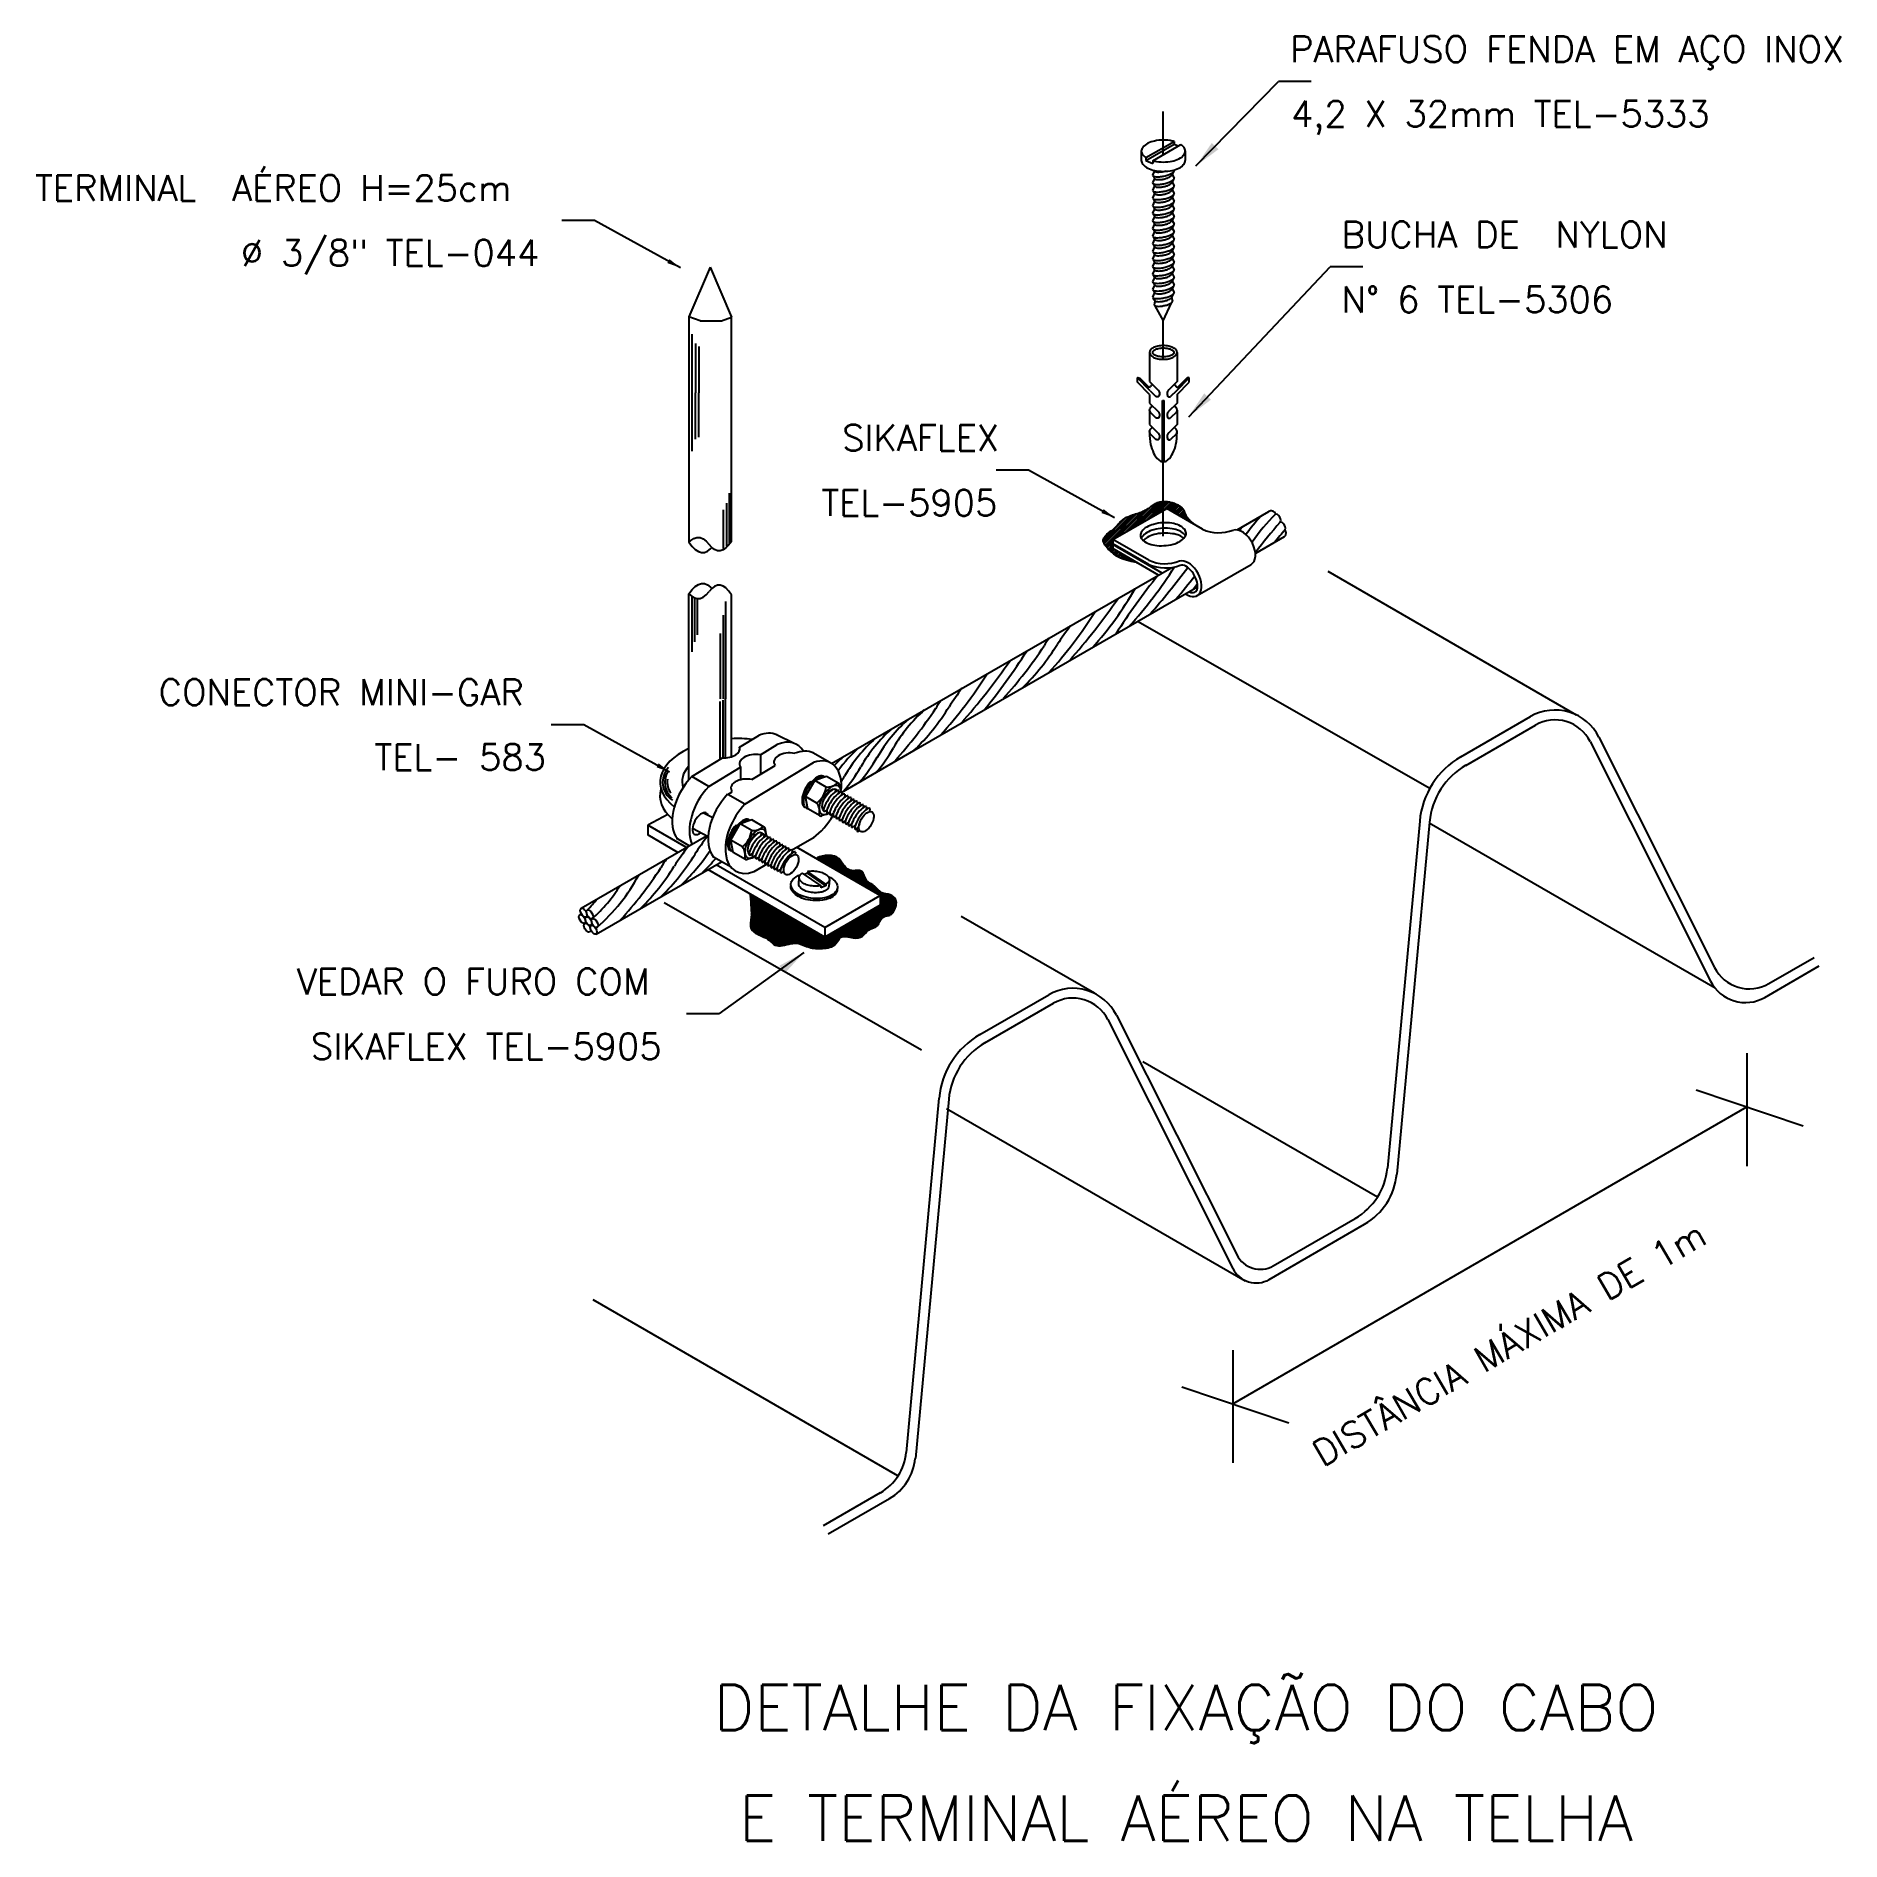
# Model space of a CAD drawing. Header units: millimetres. Extents: x -6158.4 to -6144.5, y -4775.5 to -4761.6.
import ezdxf
from ezdxf.enums import TextEntityAlignment as Align

# ---------------------------------------------------------------- set-up
doc = ezdxf.new("R2010")
doc.units = ezdxf.units.MM
doc.header["$LTSCALE"] = 10
doc.linetypes.add('DASHDOT', pattern=[1, 0.5, -0.25, 0, -0.25])
doc.layers.add('Termotécnica', color=7, linetype='Continuous')
doc.styles.add('r140', font='romans.shx')
doc.styles.add('r80', font='romans.shx')

msp = doc.modelspace()

# ---------------------------------------------------------------- texts
at = {"layer": 'Termotécnica', "color": 2, "style": 'r80'}
for s, p in [('PARAFUSO FENDA EM AÇO INOX', (-6148.711, -4761.769)), ('4,2 X 32mm TEL-5333', (-6148.703, -4762.268)), ('TERMINAL  AÉREO H=25cm', (-6158.375, -4762.839)), ('BUCHA DE  NYLON', (-6148.314, -4763.197)), ('%%C 3/8" TEL-044', (-6156.789, -4763.339)), ('N%%D 6 TEL-5306', (-6148.314, -4763.697)), ('SIKAFLEX ', (-6152.159, -4764.763)), ('TEL-5905', (-6152.32, -4765.263)), ('CONECTOR MINI-GAR', (-6157.423, -4766.722)), ('TEL- 583', (-6155.761, -4767.222)), ('VEDAR O FURO COM ', (-6156.359, -4768.949)), ('SIKAFLEX TEL-5905', (-6156.25, -4769.449))]:
    msp.add_text(s, height=0.2, dxfattribs=at).set_placement(p)
msp.add_text('DISTÂNCIA MÁXIMA DE 1m', height=0.2, rotation=30.2354, dxfattribs=at).set_placement((-6148.46, -4772.592))
at = {"layer": 'Termotécnica', "color": 5, "style": 'r140'}
for s, p in [('DETALHE DA FIXAÇÃO DO CABO ', (-6149.392, -4774.721)), ('E TERMINAL AÉREO NA TELHA ', (-6149.392, -4775.573))]:
    msp.add_text(s, height=0.35, dxfattribs=at).set_placement(p, align=Align.BOTTOM_CENTER)

# ---------------------------------------------------------------- hatches: boundary and pattern name
at = {"layer": 'Termotécnica', "linetype": 'DASHDOT'}
h = msp.add_hatch(dxfattribs=at)
h.set_pattern_fill('ANSI31', color=1, scale=0.1, style=0)
h.set_pattern_definition([(45, (-6149.762245, -4774.328804), (-0.008838835, 0.008838835), [])])
h.paths.add_polyline_path([(-6149.687, -4765.153), (-6149.687, -4765.222), (-6149.66, -4765.207), (-6149.455, -4765.325), (-6149.475, -4765.306), (-6149.491, -4765.288), (-6149.503, -4765.273), (-6149.512, -4765.26), (-6149.518, -4765.249), (-6149.523, -4765.239), (-6149.526, -4765.23), (-6149.529, -4765.223), (-6149.532, -4765.217), (-6149.536, -4765.211), (-6149.539, -4765.206), (-6149.543, -4765.201), (-6149.547, -4765.197), (-6149.551, -4765.193), (-6149.556, -4765.19), (-6149.561, -4765.186), (-6149.567, -4765.183), (-6149.573, -4765.18), (-6149.58, -4765.176), (-6149.587, -4765.173), (-6149.595, -4765.17), (-6149.602, -4765.167), (-6149.61, -4765.164), (-6149.617, -4765.162), (-6149.625, -4765.16), (-6149.633, -4765.158), (-6149.64, -4765.156), (-6149.648, -4765.155), (-6149.656, -4765.154), (-6149.663, -4765.153), (-6149.671, -4765.153), (-6149.679, -4765.153)])
h.paths.add_polyline_path([(-6149.687, -4765.153), (-6149.688, -4765.153), (-6149.696, -4765.154), (-6149.704, -4765.155), (-6149.713, -4765.157), (-6149.721, -4765.159), (-6149.73, -4765.161), (-6149.738, -4765.165), (-6149.746, -4765.169), (-6149.755, -4765.173), (-6149.763, -4765.178), (-6149.771, -4765.184), (-6149.779, -4765.189), (-6149.786, -4765.195), (-6149.794, -4765.201), (-6149.802, -4765.206), (-6149.81, -4765.211), (-6149.817, -4765.216), (-6149.825, -4765.221), (-6149.833, -4765.225), (-6149.841, -4765.228), (-6149.849, -4765.232), (-6149.858, -4765.235), (-6149.868, -4765.239), (-6149.878, -4765.242), (-6149.889, -4765.246), (-6149.901, -4765.249), (-6149.913, -4765.253), (-6149.925, -4765.257), (-6149.937, -4765.261), (-6149.948, -4765.266), (-6149.96, -4765.27), (-6149.97, -4765.275), (-6149.98, -4765.281), (-6149.989, -4765.287), (-6149.998, -4765.293), (-6150.005, -4765.299), (-6150.012, -4765.305), (-6150.018, -4765.311), (-6150.024, -4765.317), (-6150.029, -4765.322), (-6150.033, -4765.328), (-6150.037, -4765.333), (-6150.041, -4765.338), (-6150.046, -4765.343), (-6150.051, -4765.348), (-6150.056, -4765.353), (-6150.063, -4765.359), (-6150.07, -4765.366), (-6150.079, -4765.373), (-6150.089, -4765.38), (-6150.1, -4765.388), (-6150.111, -4765.397), (-6150.121, -4765.406), (-6150.13, -4765.415), (-6150.138, -4765.424), (-6150.144, -4765.433), (-6150.148, -4765.442), (-6150.149, -4765.451), (-6150.149, -4765.459), (-6150.147, -4765.468), (-6150.143, -4765.477), (-6150.138, -4765.486), (-6150.132, -4765.494), (-6150.125, -4765.503), (-6150.118, -4765.511), (-6150.11, -4765.519), (-6150.101, -4765.527), (-6150.093, -4765.535), (-6150.084, -4765.543), (-6150.076, -4765.55), (-6150.067, -4765.558), (-6150.059, -4765.564), (-6150.051, -4765.571), (-6150.043, -4765.577), (-6150.031, -4765.583), (-6150.016, -4765.59), (-6149.996, -4765.597), (-6149.969, -4765.605), (-6149.934, -4765.614), (-6149.89, -4765.624), (-6150.075, -4765.516), (-6150.075, -4765.484), (-6150.07, -4765.481), (-6150.075, -4765.478), (-6150.075, -4765.446), (-6149.687, -4765.222)])
at = {"layer": 'Termotécnica'}
h = msp.add_hatch(dxfattribs=at)
h.set_pattern_fill('ANSI31', color=1, scale=0.05, style=0)
h.set_pattern_definition([(45, (-6149.762245, -4774.328804), (-0.0044194174, 0.0044194174), [])])
edge = h.paths.add_edge_path()
edge.add_line((-6152.341, -4767.913), (-6151.866, -4768.187))
edge.add_line((-6151.866, -4768.187), (-6151.866, -4768.263))
edge.add_line((-6151.866, -4768.263), (-6152.293, -4768.509))
edge.add_line((-6152.293, -4768.509), (-6152.87, -4768.176))
edge.add_line((-6152.87, -4768.176), (-6152.869, -4768.184))
edge.add_spline(control_points=[(-6152.869, -4768.184), (-6152.866, -4768.218), (-6152.86, -4768.275), (-6152.857, -4768.36), (-6152.881, -4768.46), (-6152.785, -4768.495), (-6152.722, -4768.527), (-6152.664, -4768.595), (-6152.574, -4768.555), (-6152.485, -4768.552), (-6152.409, -4768.596), (-6152.31, -4768.598), (-6152.209, -4768.583), (-6152.171, -4768.483), (-6152.081, -4768.523), (-6151.999, -4768.511), (-6151.961, -4768.44), (-6151.885, -4768.436), (-6151.871, -4768.375), (-6151.836, -4768.341), (-6151.786, -4768.343), (-6151.75, -4768.296), (-6151.729, -4768.226), (-6151.789, -4768.171), (-6151.862, -4768.177), (-6151.903, -4768.108), (-6151.983, -4768.085), (-6151.995, -4767.977), (-6152.107, -4768.014), (-6152.162, -4767.934), (-6152.212, -4767.859), (-6152.379, -4767.888), (-6152.346, -4767.91)], knot_values=[0, 0, 0, 0, 1.006526, 1.725878, 2.617874, 3.615468, 4.247188, 4.840381, 6.05436, 6.68739, 7.515864, 8.555321, 9.656658, 10.27245, 11.223737, 11.957335, 12.608418, 13.419214, 13.766893, 14.378638, 14.700342, 15.147962, 16.023091, 16.613486, 17.262658, 17.996256, 18.778996, 19.564375, 20.431903, 21.368719, 22.083452, 23.382441, 23.382441, 23.382441, 23.382441], degree=3, periodic=0)
edge.add_line((-6152.346, -4767.91), (-6152.341, -4767.913))

# ---------------------------------------------------------------- linework, layer by layer
at = {"layer": 'Termotécnica', "color": 2}
for p, q in [((-6149.435, -4762.569), (-6148.799, -4761.919)), ((-6148.549, -4761.919), (-6148.799, -4761.919)), ((-6149.856, -4762.454), (-6149.856, -4762.526)), ((-6149.821, -4762.505), (-6149.604, -4762.38)), ((-6149.821, -4762.526), (-6149.604, -4762.401)), ((-6149.768, -4762.529), (-6149.551, -4762.403)), ((-6149.604, -4762.38), (-6149.604, -4762.401)), ((-6149.604, -4762.401), (-6149.572, -4762.415)), ((-6149.517, -4762.454), (-6149.517, -4762.526)), ((-6149.821, -4762.505), (-6149.821, -4762.526)), ((-6149.821, -4762.526), (-6149.768, -4762.55)), ((-6149.754, -4762.606), (-6149.769, -4762.641)), ((-6149.768, -4762.529), (-6149.768, -4762.55)), ((-6149.607, -4762.614), (-6149.619, -4762.636)), ((-6149.619, -4762.636), (-6149.604, -4762.664)), ((-6149.754, -4762.665), (-6149.769, -4762.699)), ((-6149.754, -4762.723), (-6149.769, -4762.758)), ((-6149.765, -4762.646), (-6149.754, -4762.665)), ((-6149.765, -4762.705), (-6149.754, -4762.723)), ((-6149.765, -4762.764), (-6149.754, -4762.782)), ((-6149.607, -4762.673), (-6149.619, -4762.695)), ((-6149.619, -4762.695), (-6149.604, -4762.723)), ((-6149.607, -4762.732), (-6149.619, -4762.753)), ((-6149.619, -4762.753), (-6149.604, -4762.782)), ((-6149.754, -4762.782), (-6149.769, -4762.817)), ((-6149.754, -4762.841), (-6149.769, -4762.875)), ((-6149.754, -4762.899), (-6149.769, -4762.934)), ((-6149.765, -4762.822), (-6149.754, -4762.841)), ((-6149.765, -4762.881), (-6149.754, -4762.899)), ((-6149.607, -4762.79), (-6149.619, -4762.812)), ((-6149.619, -4762.812), (-6149.604, -4762.84)), ((-6149.607, -4762.849), (-6149.619, -4762.871)), ((-6149.619, -4762.871), (-6149.604, -4762.899)), ((-6149.607, -4762.908), (-6149.619, -4762.929)), ((-6154.067, -4762.989), (-6154.317, -4762.989)), ((-6153.405, -4763.354), (-6154.067, -4762.989)), ((-6149.754, -4762.958), (-6149.769, -4762.993)), ((-6149.754, -4763.016), (-6149.769, -4763.051)), ((-6149.765, -4762.939), (-6149.754, -4762.958)), ((-6149.765, -4762.998), (-6149.754, -4763.016)), ((-6149.765, -4763.057), (-6149.754, -4763.075)), ((-6149.619, -4762.929), (-6149.604, -4762.958)), ((-6149.607, -4762.966), (-6149.619, -4762.988)), ((-6149.619, -4762.988), (-6149.604, -4763.016)), ((-6149.607, -4763.025), (-6149.619, -4763.047)), ((-6149.619, -4763.047), (-6149.604, -4763.075)), ((-6149.754, -4763.075), (-6149.769, -4763.11)), ((-6149.754, -4763.134), (-6149.769, -4763.169)), ((-6149.754, -4763.192), (-6149.769, -4763.227)), ((-6149.765, -4763.115), (-6149.754, -4763.134)), ((-6149.765, -4763.174), (-6149.754, -4763.192)), ((-6149.607, -4763.083), (-6149.619, -4763.105)), ((-6149.619, -4763.105), (-6149.604, -4763.134)), ((-6149.607, -4763.142), (-6149.619, -4763.164)), ((-6149.619, -4763.164), (-6149.604, -4763.192)), ((-6149.754, -4763.251), (-6149.769, -4763.286)), ((-6149.754, -4763.31), (-6149.769, -4763.344)), ((-6149.765, -4763.233), (-6149.754, -4763.251)), ((-6149.765, -4763.291), (-6149.754, -4763.31)), ((-6149.607, -4763.201), (-6149.619, -4763.222)), ((-6149.619, -4763.222), (-6149.604, -4763.251)), ((-6149.607, -4763.259), (-6149.619, -4763.281)), ((-6149.619, -4763.281), (-6149.604, -4763.309)), ((-6149.607, -4763.318), (-6149.619, -4763.34)), ((-6153.175, -4763.349), (-6153.339, -4763.731)), ((-6153.175, -4763.349), (-6153.012, -4763.733)), ((-6149.754, -4763.368), (-6149.769, -4763.403)), ((-6149.754, -4763.427), (-6149.769, -4763.462)), ((-6149.765, -4763.35), (-6149.754, -4763.368)), ((-6149.765, -4763.409), (-6149.754, -4763.427)), ((-6149.765, -4763.467), (-6149.754, -4763.486)), ((-6149.619, -4763.34), (-6149.604, -4763.368)), ((-6149.607, -4763.377), (-6149.619, -4763.398)), ((-6149.619, -4763.398), (-6149.604, -4763.427)), ((-6149.607, -4763.435), (-6149.619, -4763.457)), ((-6149.619, -4763.457), (-6149.604, -4763.485)), ((-6149.491, -4764.5), (-6148.401, -4763.347)), ((-6148.151, -4763.347), (-6148.401, -4763.347)), ((-6149.754, -4763.486), (-6149.769, -4763.52)), ((-6149.754, -4763.544), (-6149.769, -4763.579)), ((-6149.766, -4763.584), (-6149.754, -4763.604)), ((-6149.765, -4763.526), (-6149.754, -4763.544)), ((-6149.752, -4763.608), (-6149.756, -4763.64)), ((-6149.623, -4763.585), (-6149.615, -4763.61)), ((-6149.607, -4763.494), (-6149.619, -4763.516)), ((-6149.619, -4763.516), (-6149.604, -4763.544)), ((-6149.619, -4763.576), (-6149.609, -4763.555)), ((-6153.339, -4763.731), (-6153.339, -4763.73)), ((-6153.252, -4763.763), (-6153.339, -4763.731)), ((-6153.339, -4763.731), (-6153.339, -4765.467)), ((-6153.088, -4763.763), (-6153.012, -4763.733)), ((-6153.012, -4765.46), (-6153.012, -4763.733)), ((-6149.751, -4763.646), (-6149.687, -4763.761)), ((-6149.687, -4763.761), (-6149.624, -4763.623)), ((-6153.252, -4763.763), (-6153.088, -4763.763)), ((-6149.792, -4764.005), (-6149.792, -4764.229)), ((-6149.581, -4764.005), (-6149.581, -4764.229)), ((-6149.787, -4764.301), (-6149.886, -4764.201)), ((-6149.886, -4764.234), (-6149.886, -4764.201)), ((-6149.792, -4764.328), (-6149.886, -4764.234)), ((-6149.792, -4764.279), (-6149.867, -4764.203)), ((-6149.792, -4764.229), (-6149.726, -4764.295)), ((-6149.787, -4764.301), (-6149.743, -4764.344)), ((-6149.581, -4764.229), (-6149.647, -4764.295)), ((-6149.586, -4764.301), (-6149.63, -4764.344)), ((-6149.586, -4764.301), (-6149.487, -4764.201)), ((-6149.581, -4764.279), (-6149.506, -4764.203)), ((-6149.581, -4764.328), (-6149.487, -4764.234)), ((-6149.487, -4764.234), (-6149.487, -4764.201)), ((-6149.792, -4764.328), (-6149.792, -4764.395)), ((-6149.792, -4764.395), (-6149.724, -4764.463)), ((-6149.692, -4764.375), (-6149.681, -4764.375)), ((-6149.692, -4764.846), (-6149.692, -4764.375)), ((-6149.681, -4764.846), (-6149.681, -4764.375)), ((-6149.581, -4764.395), (-6149.649, -4764.463)), ((-6149.581, -4764.328), (-6149.581, -4764.395)), ((-6149.792, -4764.45), (-6149.792, -4764.56)), ((-6149.792, -4764.56), (-6149.724, -4764.629)), ((-6149.787, -4764.466), (-6149.743, -4764.509)), ((-6149.581, -4764.56), (-6149.649, -4764.629)), ((-6149.586, -4764.466), (-6149.63, -4764.509)), ((-6149.581, -4764.45), (-6149.581, -4764.56)), ((-6149.787, -4764.631), (-6149.743, -4764.675)), ((-6149.586, -4764.631), (-6149.63, -4764.675)), ((-6150.724, -4764.913), (-6150.974, -4764.913)), ((-6150.062, -4765.278), (-6150.724, -4764.913)), ((-6150.075, -4765.446), (-6149.66, -4765.207)), ((-6149.384, -4765.366), (-6149.66, -4765.207)), ((-6149.118, -4765.371), (-6148.874, -4765.23)), ((-6149.799, -4765.606), (-6150.075, -4765.446)), ((-6150.075, -4765.446), (-6150.075, -4765.478)), ((-6149.799, -4765.638), (-6150.075, -4765.478)), ((-6150.075, -4765.484), (-6150.07, -4765.481)), ((-6149.695, -4765.704), (-6150.075, -4765.484)), ((-6150.075, -4765.484), (-6150.075, -4765.516)), ((-6149.723, -4765.72), (-6150.075, -4765.516)), ((-6148.974, -4765.551), (-6148.752, -4765.422)), ((-6152.241, -4767.172), (-6149.621, -4765.661)), ((-6149.426, -4765.878), (-6149.011, -4765.639)), ((-6151.607, -4767.071), (-6149.423, -4765.81)), ((-6153.339, -4767.294), (-6153.339, -4765.864)), ((-6153.012, -4767.119), (-6153.012, -4765.871)), ((-6154.15, -4766.872), (-6154.4, -4766.872)), ((-6153.488, -4767.237), (-6154.15, -4766.872)), ((-6152.164, -4767.393), (-6151.607, -4767.071)), ((-6152.443, -4767.426), (-6152.371, -4767.301)), ((-6152.404, -4767.31), (-6152.393, -4767.317)), ((-6152.393, -4767.311), (-6152.384, -4767.324)), ((-6152.393, -4767.311), (-6152.381, -4767.318)), ((-6152.393, -4767.317), (-6152.386, -4767.326)), ((-6152.281, -4767.27), (-6152.371, -4767.301)), ((-6152.283, -4767.352), (-6152.371, -4767.301)), ((-6152.186, -4767.324), (-6152.281, -4767.27)), ((-6152.168, -4767.392), (-6152.18, -4767.334)), ((-6152.355, -4767.476), (-6152.443, -4767.426)), ((-6152.425, -4767.519), (-6152.443, -4767.426)), ((-6152.21, -4767.369), (-6152.213, -4767.389)), ((-6152.21, -4767.369), (-6152.213, -4767.389)), ((-6152.186, -4767.381), (-6152.189, -4767.402)), ((-6152.163, -4767.395), (-6152.165, -4767.416)), ((-6152.139, -4767.408), (-6152.141, -4767.428)), ((-6152.113, -4767.423), (-6152.116, -4767.442)), ((-6152.09, -4767.436), (-6152.093, -4767.456)), ((-6152.067, -4767.45), (-6152.069, -4767.47)), ((-6152.043, -4767.464), (-6152.045, -4767.483)), ((-6152.02, -4767.478), (-6152.022, -4767.497)), ((-6151.996, -4767.491), (-6151.999, -4767.51)), ((-6151.973, -4767.504), (-6151.975, -4767.524)), ((-6153.501, -4767.564), (-6153.657, -4767.645)), ((-6153.156, -4767.589), (-6153.228, -4767.552)), ((-6153.016, -4767.761), (-6152.944, -4767.636)), ((-6152.854, -4767.605), (-6152.944, -4767.636)), ((-6152.856, -4767.688), (-6152.944, -4767.636)), ((-6152.759, -4767.66), (-6152.854, -4767.605)), ((-6152.33, -4767.574), (-6152.425, -4767.519)), ((-6152.255, -4767.553), (-6152.319, -4767.575)), ((-6152.311, -4767.521), (-6152.301, -4767.516)), ((-6152.311, -4767.521), (-6152.301, -4767.516)), ((-6152.298, -4767.541), (-6152.277, -4767.529)), ((-6152.274, -4767.555), (-6152.253, -4767.543)), ((-6152.251, -4767.569), (-6152.229, -4767.557)), ((-6152.225, -4767.583), (-6152.204, -4767.571)), ((-6152.202, -4767.597), (-6152.181, -4767.585)), ((-6152.178, -4767.611), (-6152.157, -4767.599)), ((-6152.155, -4767.624), (-6152.133, -4767.612)), ((-6152.132, -4767.638), (-6152.11, -4767.626)), ((-6152.108, -4767.651), (-6152.087, -4767.639)), ((-6151.946, -4767.517), (-6151.949, -4767.542)), ((-6154.17, -4768.285), (-6153.204, -4767.728)), ((-6153.657, -4767.645), (-6153.657, -4767.721)), ((-6153.359, -4767.817), (-6153.657, -4767.645)), ((-6153.425, -4767.855), (-6153.657, -4767.721)), ((-6153.191, -4767.735), (-6153.312, -4767.671)), ((-6152.928, -4767.812), (-6153.016, -4767.761)), ((-6152.998, -4767.855), (-6153.016, -4767.761)), ((-6152.977, -4767.645), (-6152.965, -4767.652)), ((-6152.966, -4767.647), (-6152.957, -4767.659)), ((-6152.966, -4767.647), (-6152.954, -4767.654)), ((-6152.965, -4767.652), (-6152.959, -4767.662)), ((-6152.783, -4767.705), (-6152.786, -4767.724)), ((-6152.759, -4767.716), (-6152.762, -4767.738)), ((-6152.741, -4767.728), (-6152.752, -4767.67)), ((-6152.735, -4767.73), (-6152.738, -4767.751)), ((-6152.712, -4767.744), (-6152.714, -4767.763)), ((-6152.686, -4767.758), (-6152.689, -4767.777)), ((-6152.663, -4767.772), (-6152.666, -4767.791)), ((-6152.084, -4767.665), (-6152.063, -4767.652)), ((-6152.06, -4767.678), (-6152.038, -4767.665)), ((-6152.039, -4767.696), (-6152.024, -4767.686)), ((-6152.903, -4767.909), (-6152.998, -4767.855)), ((-6152.828, -4767.888), (-6152.891, -4767.91)), ((-6152.884, -4767.857), (-6152.873, -4767.851)), ((-6152.871, -4767.877), (-6152.85, -4767.865)), ((-6152.847, -4767.89), (-6152.826, -4767.878)), ((-6152.824, -4767.904), (-6152.802, -4767.892)), ((-6152.798, -4767.918), (-6152.777, -4767.906)), ((-6152.775, -4767.932), (-6152.754, -4767.92)), ((-6152.639, -4767.786), (-6152.642, -4767.805)), ((-6152.616, -4767.799), (-6152.618, -4767.819)), ((-6152.593, -4767.813), (-6152.595, -4767.832)), ((-6152.569, -4767.826), (-6152.572, -4767.846)), ((-6152.545, -4767.84), (-6152.548, -4767.859)), ((-6152.52, -4767.853), (-6152.522, -4767.873)), ((-6151.866, -4768.187), (-6152.511, -4767.815)), ((-6154.055, -4768.484), (-6153.089, -4767.927)), ((-6152.293, -4768.509), (-6153.195, -4767.988)), ((-6152.293, -4768.433), (-6153.129, -4767.95)), ((-6152.751, -4767.946), (-6152.73, -4767.934)), ((-6152.728, -4767.96), (-6152.706, -4767.948)), ((-6152.704, -4767.973), (-6152.683, -4767.961)), ((-6152.681, -4767.987), (-6152.66, -4767.975)), ((-6152.657, -4768), (-6152.636, -4767.988)), ((-6152.631, -4768.014), (-6152.61, -4768.002)), ((-6152.494, -4768.097), (-6152.49, -4768.048)), ((-6152.322, -4768.113), (-6152.464, -4768.015)), ((-6152.427, -4768.016), (-6152.45, -4768.025)), ((-6152.286, -4768.114), (-6152.427, -4768.016)), ((-6152.284, -4768.1), (-6152.426, -4768.002)), ((-6152.324, -4768.112), (-6152.325, -4768.122)), ((-6152.322, -4768.113), (-6152.323, -4768.127)), ((-6152.286, -4768.114), (-6152.323, -4768.127)), ((-6152.293, -4768.433), (-6151.866, -4768.187)), ((-6152.284, -4768.1), (-6152.286, -4768.114)), ((-6152.258, -4768.067), (-6152.262, -4768.116)), ((-6152.255, -4768.208), (-6152.234, -4768.196)), ((-6151.866, -4768.187), (-6151.866, -4768.263)), ((-6151.866, -4768.263), (-6152.293, -4768.509)), ((-6152.293, -4768.433), (-6152.293, -4768.509)), ((-6152.455, -4768.626), (-6153.109, -4769.099)), ((-6153.109, -4769.099), (-6153.359, -4769.099))]:
    msp.add_line(p, q, dxfattribs=at)
at = {"layer": 'Termotécnica', "color": 1, "linetype": 'DASHDOT'}
for p, q in [((-6149.687, -4762.482), (-6149.687, -4762.15)), ((-6149.687, -4764.059), (-6149.687, -4763.761)), ((-6149.687, -4765.421), (-6149.687, -4764.846))]:
    msp.add_line(p, q, dxfattribs=at)
at = {"layer": 'Termotécnica', "color": 1}
for p, q in [((-6153.314, -4764.315), (-6153.314, -4763.864)), ((-6153.288, -4763.937), (-6153.288, -4764.317)), ((-6153.263, -4763.959), (-6153.263, -4764.317)), ((-6153.314, -4764.766), (-6153.314, -4764.315)), ((-6153.288, -4764.672), (-6153.288, -4764.317)), ((-6153.263, -4764.657), (-6153.263, -4764.317)), ((-6153.03, -4765.089), (-6153.03, -4765.476)), ((-6153.073, -4765.514), (-6153.073, -4765.218)), ((-6153.051, -4765.165), (-6153.051, -4765.498)), ((-6153.315, -4766.311), (-6153.315, -4765.883)), ((-6153.295, -4766.235), (-6153.295, -4765.895)), ((-6153.275, -4765.9), (-6153.275, -4766.181)), ((-6153.057, -4765.923), (-6153.057, -4766.673)), ((-6153.077, -4766.028), (-6153.077, -4766.673)), ((-6153.098, -4766.169), (-6153.098, -4766.673)), ((-6153.098, -4767.138), (-6153.098, -4766.693)), ((-6153.077, -4767.127), (-6153.077, -4766.683)), ((-6153.057, -4767.127), (-6153.057, -4766.673)), ((-6145.192, -4769.402), (-6145.192, -4770.271)), ((-6145.583, -4769.684), (-6144.76, -4769.961)), ((-6149.151, -4772.102), (-6145.192, -4769.816)), ((-6149.151, -4771.689), (-6149.151, -4772.557)), ((-6149.543, -4771.97), (-6148.72, -4772.247))]:
    msp.add_line(p, q, dxfattribs=at)
at = {"layer": 'Termotécnica', "color": 3}
for p, q in [((-6146.504, -4766.798), (-6148.417, -4765.693)), ((-6147.635, -4767.363), (-6149.884, -4766.077)), ((-6147.395, -4767.119), (-6146.859, -4766.81)), ((-6147.357, -4767.185), (-6146.821, -4766.875)), ((-6152.949, -4767.044), (-6152.802, -4766.954)), ((-6152.949, -4767.044), (-6152.949, -4767.069)), ((-6152.789, -4767.105), (-6152.659, -4767.025)), ((-6152.528, -4767.016), (-6152.665, -4766.951)), ((-6146.4, -4767.001), (-6145.473, -4768.846)), ((-6146.332, -4766.968), (-6145.442, -4768.741)), ((-6153.318, -4767.272), (-6153.081, -4767.127)), ((-6153.187, -4767.348), (-6152.942, -4767.198)), ((-6152.942, -4767.198), (-6152.942, -4767.297)), ((-6152.908, -4767.485), (-6152.38, -4767.163)), ((-6152.854, -4767.294), (-6152.676, -4767.186)), ((-6152.789, -4767.105), (-6152.789, -4767.255)), ((-6152.255, -4767.164), (-6152.386, -4767.089)), ((-6153.187, -4767.348), (-6153.318, -4767.272)), ((-6153.041, -4767.409), (-6153.007, -4767.388)), ((-6152.908, -4767.485), (-6153.041, -4767.409)), ((-6152.164, -4767.415), (-6152.165, -4767.411)), ((-6147.712, -4767.615), (-6147.961, -4770.288)), ((-6147.637, -4767.622), (-6147.889, -4770.333)), ((-6145.437, -4768.902), (-6147.638, -4767.631)), ((-6153.337, -4767.804), (-6153.427, -4767.752)), ((-6152.737, -4767.75), (-6152.738, -4767.747)), ((-6152.55, -4767.837), (-6152.375, -4767.738)), ((-6153.015, -4767.969), (-6153.149, -4767.893)), ((-6152.838, -4768.003), (-6152.731, -4767.941)), ((-6151.549, -4769.378), (-6153.53, -4768.245)), ((-6150.217, -4768.94), (-6151.242, -4768.348)), ((-6145.055, -4768.972), (-6144.637, -4768.73)), ((-6145.024, -4768.866), (-6144.675, -4768.665)), ((-6151.099, -4769.258), (-6150.569, -4768.952)), ((-6151.062, -4769.323), (-6150.531, -4769.017)), ((-6150.114, -4769.142), (-6149.151, -4771.06)), ((-6150.047, -4769.108), (-6149.119, -4770.956)), ((-6148.038, -4770.511), (-6149.844, -4769.468)), ((-6151.414, -4769.749), (-6151.667, -4772.477)), ((-6151.339, -4769.756), (-6151.596, -4772.522)), ((-6149.055, -4771.158), (-6151.355, -4769.83)), ((-6148.841, -4771.039), (-6148.209, -4770.674)), ((-6148.872, -4771.144), (-6148.137, -4770.719)), ((-6151.73, -4772.657), (-6154.077, -4771.302)), ((-6152.304, -4773.039), (-6151.865, -4772.786)), ((-6152.267, -4773.104), (-6151.795, -4772.831))]:
    msp.add_line(p, q, dxfattribs=at)
at = {"layer": 'Termotécnica', "color": 2}
for points in [[(-6149.604, -4762.38, 0.016409), (-6149.618, -4762.377, 0.051099), (-6149.686, -4762.37, 0.051099), (-6149.755, -4762.377, 0.064948), (-6149.806, -4762.394, 0.104203), (-6149.845, -4762.426, 0.174705), (-6149.856, -4762.454, 0.174705), (-6149.845, -4762.483, 0.06738), (-6149.821, -4762.505, 0.064948)], [(-6149.768, -4762.529, 0.016409), (-6149.755, -4762.532, 0.051099), (-6149.686, -4762.539, 0.051099), (-6149.618, -4762.532, 0.064948), (-6149.566, -4762.514, 0.104203), (-6149.527, -4762.483, 0.174705), (-6149.517, -4762.454, 0.174705)], [(-6149.517, -4762.454, 0.174705), (-6149.527, -4762.426, 0.06738), (-6149.551, -4762.403, 0.064948)], [(-6149.856, -4762.526, 0.174705), (-6149.845, -4762.555, 0.104203), (-6149.806, -4762.586, 0.064948), (-6149.755, -4762.604, 0.051099), (-6149.686, -4762.611, 0.051099), (-6149.618, -4762.604, 0.064948), (-6149.566, -4762.586, 0.104203), (-6149.527, -4762.555, 0.174705), (-6149.517, -4762.526, 0.174705)], [(-6149.792, -4764.279, -0.122515), (-6149.786, -4764.267, -0.074458), (-6149.769, -4764.252, -0.064948)], [(-6149.581, -4764.279, 0.122515), (-6149.587, -4764.267, 0.074458), (-6149.604, -4764.252, 0.064948)], [(-6149.792, -4764.45, -0.174705), (-6149.786, -4764.432, -0.074458), (-6149.769, -4764.417, -0.064948)], [(-6149.581, -4764.45, 0.174705), (-6149.587, -4764.432, 0.074458), (-6149.604, -4764.417, 0.064948)], [(-6149.786, -4764.468, -0.174705), (-6149.792, -4764.45, -0.174705)], [(-6149.792, -4764.615, -0.174705), (-6149.786, -4764.597, -0.074458), (-6149.769, -4764.582, -0.064948)], [(-6149.787, -4764.466, -0.021127), (-6149.788, -4764.465, -0.170198)], [(-6149.581, -4764.615, 0.174705), (-6149.587, -4764.597, 0.074458), (-6149.604, -4764.582, 0.064948)], [(-6149.587, -4764.468, 0.174705), (-6149.581, -4764.45, 0.174705)], [(-6149.586, -4764.466, 0.021127), (-6149.585, -4764.465, 0.170198)], [(-6149.792, -4764.612, 0.005298), (-6149.792, -4764.622, 0.048405), (-6149.784, -4764.713, 0.062165), (-6149.761, -4764.78, 0.102796), (-6149.722, -4764.833, 0.153617), (-6149.692, -4764.846, 0.181773)], [(-6149.788, -4764.63, -0.138405), (-6149.792, -4764.615, -0.174705)], [(-6149.787, -4764.631, -0.021127), (-6149.788, -4764.63, -0.170198)], [(-6149.681, -4764.846, 0.153617), (-6149.651, -4764.833, 0.102796), (-6149.612, -4764.78, 0.062165), (-6149.589, -4764.713, 0.048405), (-6149.581, -4764.622, 0.005298), (-6149.581, -4764.612, 0.062165)], [(-6149.587, -4764.633, 0.174705), (-6149.581, -4764.615, 0.174705)], [(-6149.586, -4764.631, 0.021127), (-6149.585, -4764.63, 0.170198)], [(-6149.515, -4765.417, 0.056274), (-6149.521, -4765.409, 0.104203), (-6149.563, -4765.378, 0.064948), (-6149.618, -4765.363, 0.051099), (-6149.689, -4765.359, 0.051099), (-6149.76, -4765.371, 0.064948), (-6149.812, -4765.392, 0.104203), (-6149.851, -4765.427, 0.056274), (-6149.856, -4765.436, 0.174705)], [(-6149.529, -4765.437, 0.076612), (-6149.561, -4765.416, 0.064948), (-6149.616, -4765.401, 0.051099), (-6149.687, -4765.397, 0.051099), (-6149.758, -4765.408, 0.064948), (-6149.81, -4765.43, 0.076612), (-6149.84, -4765.454, 0.056274)], [(-6152.268, -4768.041, -0.16143), (-6152.204, -4768.092, -0.163967), (-6152.196, -4768.127, -0.163967), (-6152.21, -4768.16, -0.105865), (-6152.254, -4768.192, -0.069333), (-6152.31, -4768.208, -0.055541), (-6152.383, -4768.21, -0.055541), (-6152.455, -4768.196, -0.069333), (-6152.508, -4768.171, -0.105865), (-6152.546, -4768.132, -0.163967), (-6152.554, -4768.097, -0.163967)], [(-6152.554, -4768.097, -0.163967), (-6152.54, -4768.065, -0.134419), (-6152.482, -4768.028)], [(-6152.322, -4768.113, -0.016409), (-6152.332, -4768.114, -0.051099), (-6152.379, -4768.115, -0.051099), (-6152.425, -4768.107, -0.064948), (-6152.46, -4768.092, -0.104203), (-6152.485, -4768.068, -0.492299), (-6152.464, -4768.015, -0.174705)], [(-6152.426, -4768.002, -0.016409), (-6152.417, -4768, -0.051099), (-6152.369, -4767.999, -0.051099), (-6152.323, -4768.008, -0.064948), (-6152.289, -4768.023, -0.104203), (-6152.263, -4768.047, -0.174705), (-6152.258, -4768.067, -0.174705), (-6152.267, -4768.086, -0.06738), (-6152.284, -4768.1, -0.064948)], [(-6152.197, -4768.143, -0.163967), (-6152.211, -4768.176, -0.105865), (-6152.255, -4768.208, -0.069333), (-6152.312, -4768.224, -0.055541), (-6152.385, -4768.226, -0.055541), (-6152.456, -4768.212, -0.069333), (-6152.509, -4768.187, -0.105865), (-6152.547, -4768.148, -0.163967), (-6152.556, -4768.114, -0.163967)], [(-6152.262, -4768.116, -0.174705), (-6152.271, -4768.135, -0.104203), (-6152.299, -4768.155, -0.064948), (-6152.336, -4768.164, -0.051099), (-6152.383, -4768.165, -0.051099), (-6152.43, -4768.156, -0.064948), (-6152.464, -4768.141, -0.104203), (-6152.489, -4768.117, -0.174705), (-6152.494, -4768.097, -0.174705)]]:
    msp.add_lwpolyline(points, format="xyb", dxfattribs=at)
at = {"layer": 'Termotécnica', "color": 1}
for points in [[(-6149.769, -4762.641, 0.24548), (-6149.764, -4762.647, 0.082009), (-6149.741, -4762.652, 0.04047), (-6149.716, -4762.652, 0.029714), (-6149.682, -4762.647, 0.029714), (-6149.648, -4762.638, 0.04047), (-6149.625, -4762.628, 0.082009), (-6149.606, -4762.614, 0.24548), (-6149.604, -4762.606, 0.24548)], [(-6149.754, -4762.606, 0.24548), (-6149.75, -4762.611, 0.082009), (-6149.731, -4762.616, 0.04047), (-6149.71, -4762.615, 0.029714), (-6149.682, -4762.611, 0.013189), (-6149.67, -4762.608, 0.04047)], [(-6149.754, -4762.665, 0.24548), (-6149.75, -4762.67, 0.082009), (-6149.731, -4762.674, 0.04047), (-6149.71, -4762.674, 0.029714), (-6149.682, -4762.67, 0.029714), (-6149.655, -4762.662, 0.04047), (-6149.636, -4762.654, 0.082009), (-6149.621, -4762.642, 0.24548), (-6149.619, -4762.636, 0.24548)], [(-6149.769, -4762.699, 0.24548), (-6149.764, -4762.706, 0.082009), (-6149.741, -4762.711, 0.04047), (-6149.716, -4762.711, 0.029714), (-6149.682, -4762.706, 0.029714), (-6149.648, -4762.696, 0.04047), (-6149.625, -4762.686, 0.082009), (-6149.606, -4762.672, 0.24548), (-6149.604, -4762.664, 0.24548)], [(-6149.769, -4762.758, 0.24548), (-6149.764, -4762.764, 0.082009), (-6149.741, -4762.77, 0.04047), (-6149.716, -4762.769, 0.029714), (-6149.682, -4762.764, 0.029714), (-6149.648, -4762.755, 0.04047), (-6149.625, -4762.745, 0.082009), (-6149.606, -4762.731, 0.24548), (-6149.604, -4762.723, 0.24548)], [(-6149.754, -4762.723, 0.24548), (-6149.75, -4762.728, 0.082009), (-6149.731, -4762.733, 0.04047), (-6149.71, -4762.733, 0.029714), (-6149.682, -4762.728, 0.029714), (-6149.655, -4762.721, 0.04047), (-6149.636, -4762.713, 0.082009), (-6149.621, -4762.701, 0.24548), (-6149.619, -4762.695, 0.24548)], [(-6149.754, -4762.782, 0.24548), (-6149.75, -4762.787, 0.082009), (-6149.731, -4762.791, 0.04047), (-6149.71, -4762.791, 0.029714), (-6149.682, -4762.787, 0.029714), (-6149.655, -4762.78, 0.04047), (-6149.636, -4762.771, 0.082009), (-6149.621, -4762.76, 0.24548), (-6149.619, -4762.753, 0.24548)], [(-6149.769, -4762.817, 0.24548), (-6149.764, -4762.823, 0.082009), (-6149.741, -4762.828, 0.04047), (-6149.716, -4762.828, 0.029714), (-6149.682, -4762.823, 0.029714), (-6149.648, -4762.814, 0.04047), (-6149.625, -4762.804, 0.082009), (-6149.606, -4762.79, 0.24548), (-6149.604, -4762.782, 0.24548)], [(-6149.769, -4762.875, 0.24548), (-6149.764, -4762.882, 0.082009), (-6149.741, -4762.887, 0.04047), (-6149.716, -4762.887, 0.029714), (-6149.682, -4762.882, 0.029714), (-6149.648, -4762.872, 0.04047), (-6149.625, -4762.862, 0.082009), (-6149.606, -4762.848, 0.24548), (-6149.604, -4762.84, 0.24548)], [(-6149.769, -4762.934, 0.24548), (-6149.764, -4762.94, 0.082009), (-6149.741, -4762.946, 0.04047), (-6149.716, -4762.945, 0.029714), (-6149.682, -4762.94, 0.029714), (-6149.648, -4762.931, 0.04047), (-6149.625, -4762.921, 0.082009), (-6149.606, -4762.907, 0.24548), (-6149.604, -4762.899, 0.24548)], [(-6149.754, -4762.841, 0.24548), (-6149.75, -4762.846, 0.082009), (-6149.731, -4762.85, 0.04047), (-6149.71, -4762.85, 0.029714), (-6149.682, -4762.846, 0.029714), (-6149.655, -4762.838, 0.04047), (-6149.636, -4762.83, 0.082009), (-6149.621, -4762.818, 0.24548), (-6149.619, -4762.812, 0.24548)], [(-6149.754, -4762.899, 0.24548), (-6149.75, -4762.904, 0.082009), (-6149.731, -4762.909, 0.04047), (-6149.71, -4762.909, 0.029714), (-6149.682, -4762.904, 0.029714), (-6149.655, -4762.897, 0.04047), (-6149.636, -4762.889, 0.082009), (-6149.621, -4762.877, 0.24548), (-6149.619, -4762.871, 0.24548)], [(-6149.769, -4762.993, 0.24548), (-6149.764, -4762.999, 0.082009), (-6149.741, -4763.004, 0.04047), (-6149.716, -4763.004, 0.029714), (-6149.682, -4762.999, 0.029714), (-6149.648, -4762.99, 0.04047), (-6149.625, -4762.98, 0.082009), (-6149.606, -4762.966, 0.24548), (-6149.604, -4762.958, 0.24548)], [(-6149.769, -4763.051, 0.24548), (-6149.764, -4763.058, 0.082009), (-6149.741, -4763.063, 0.04047), (-6149.716, -4763.063, 0.029714), (-6149.682, -4763.057, 0.029714), (-6149.648, -4763.048, 0.04047), (-6149.625, -4763.038, 0.082009), (-6149.606, -4763.024, 0.24548), (-6149.604, -4763.016, 0.24548)], [(-6149.754, -4762.958, 0.24548), (-6149.75, -4762.963, 0.082009), (-6149.731, -4762.967, 0.04047), (-6149.71, -4762.967, 0.029714), (-6149.682, -4762.963, 0.029714), (-6149.655, -4762.955, 0.04047), (-6149.636, -4762.947, 0.082009), (-6149.621, -4762.936, 0.24548), (-6149.619, -4762.929, 0.24548)], [(-6149.754, -4763.016, 0.24548), (-6149.75, -4763.022, 0.082009), (-6149.731, -4763.026, 0.04047), (-6149.71, -4763.026, 0.029714), (-6149.682, -4763.022, 0.029714), (-6149.655, -4763.014, 0.04047), (-6149.636, -4763.006, 0.082009), (-6149.621, -4762.994, 0.24548), (-6149.619, -4762.988, 0.24548)], [(-6149.754, -4763.075, 0.24548), (-6149.75, -4763.08, 0.082009), (-6149.731, -4763.085, 0.04047), (-6149.71, -4763.084, 0.029714), (-6149.682, -4763.08, 0.029714), (-6149.655, -4763.073, 0.04047), (-6149.636, -4763.064, 0.082009), (-6149.621, -4763.053, 0.24548), (-6149.619, -4763.047, 0.24548)], [(-6149.769, -4763.11, 0.24548), (-6149.764, -4763.116, 0.082009), (-6149.741, -4763.122, 0.04047), (-6149.716, -4763.121, 0.029714), (-6149.682, -4763.116, 0.029714), (-6149.648, -4763.107, 0.04047), (-6149.625, -4763.097, 0.082009), (-6149.606, -4763.083, 0.24548), (-6149.604, -4763.075, 0.24548)], [(-6149.769, -4763.169, 0.24548), (-6149.764, -4763.175, 0.082009), (-6149.741, -4763.18, 0.04047), (-6149.716, -4763.18, 0.029714), (-6149.682, -4763.175, 0.029714), (-6149.648, -4763.166, 0.04047), (-6149.625, -4763.155, 0.082009), (-6149.606, -4763.141, 0.24548), (-6149.604, -4763.134, 0.24548)], [(-6149.769, -4763.227, 0.24548), (-6149.764, -4763.233, 0.082009), (-6149.741, -4763.239, 0.04047), (-6149.716, -4763.239, 0.029714), (-6149.682, -4763.233, 0.029714), (-6149.648, -4763.224, 0.04047), (-6149.625, -4763.214, 0.082009), (-6149.606, -4763.2, 0.24548), (-6149.604, -4763.192, 0.24548)], [(-6149.754, -4763.134, 0.24548), (-6149.75, -4763.139, 0.082009), (-6149.731, -4763.143, 0.04047), (-6149.71, -4763.143, 0.029714), (-6149.682, -4763.139, 0.029714), (-6149.655, -4763.131, 0.04047), (-6149.636, -4763.123, 0.082009), (-6149.621, -4763.112, 0.24548), (-6149.619, -4763.105, 0.24548)], [(-6149.754, -4763.192, 0.24548), (-6149.75, -4763.198, 0.082009), (-6149.731, -4763.202, 0.04047), (-6149.71, -4763.202, 0.029714), (-6149.682, -4763.198, 0.029714), (-6149.655, -4763.19, 0.04047), (-6149.636, -4763.182, 0.082009), (-6149.621, -4763.17, 0.24548), (-6149.619, -4763.164, 0.24548)], [(-6149.769, -4763.286, 0.24548), (-6149.764, -4763.292, 0.082009), (-6149.741, -4763.297, 0.04047), (-6149.716, -4763.297, 0.029714), (-6149.682, -4763.292, 0.029714), (-6149.648, -4763.283, 0.04047), (-6149.625, -4763.273, 0.082009), (-6149.606, -4763.259, 0.24548), (-6149.604, -4763.251, 0.24548)], [(-6149.769, -4763.344, 0.24548), (-6149.764, -4763.351, 0.082009), (-6149.741, -4763.356, 0.04047), (-6149.716, -4763.356, 0.029714), (-6149.682, -4763.351, 0.029714), (-6149.648, -4763.341, 0.04047), (-6149.625, -4763.331, 0.082009), (-6149.606, -4763.317, 0.24548), (-6149.604, -4763.309, 0.24548)], [(-6149.754, -4763.251, 0.24548), (-6149.75, -4763.256, 0.082009), (-6149.731, -4763.261, 0.04047), (-6149.71, -4763.26, 0.029714), (-6149.682, -4763.256, 0.029714), (-6149.655, -4763.249, 0.04047), (-6149.636, -4763.24, 0.082009), (-6149.621, -4763.229, 0.24548), (-6149.619, -4763.222, 0.24548)], [(-6149.754, -4763.31, 0.24548), (-6149.75, -4763.315, 0.082009), (-6149.731, -4763.319, 0.04047), (-6149.71, -4763.319, 0.029714), (-6149.682, -4763.315, 0.029714), (-6149.655, -4763.307, 0.04047), (-6149.636, -4763.299, 0.082009), (-6149.621, -4763.287, 0.24548), (-6149.619, -4763.281, 0.24548)], [(-6149.769, -4763.403, 0.24548), (-6149.764, -4763.409, 0.082009), (-6149.741, -4763.415, 0.04047), (-6149.716, -4763.414, 0.029714), (-6149.682, -4763.409, 0.029714), (-6149.648, -4763.4, 0.04047), (-6149.625, -4763.39, 0.082009), (-6149.606, -4763.376, 0.24548), (-6149.604, -4763.368, 0.24548)], [(-6149.769, -4763.462, 0.24548), (-6149.764, -4763.468, 0.082009), (-6149.741, -4763.473, 0.04047), (-6149.716, -4763.473, 0.029714), (-6149.682, -4763.468, 0.029714), (-6149.648, -4763.459, 0.04047), (-6149.625, -4763.449, 0.082009), (-6149.606, -4763.435, 0.24548), (-6149.604, -4763.427, 0.24548)], [(-6149.754, -4763.368, 0.24548), (-6149.75, -4763.373, 0.082009), (-6149.731, -4763.378, 0.04047), (-6149.71, -4763.378, 0.029714), (-6149.682, -4763.373, 0.029714), (-6149.655, -4763.366, 0.04047), (-6149.636, -4763.358, 0.082009), (-6149.621, -4763.346, 0.24548), (-6149.619, -4763.34, 0.24548)], [(-6149.754, -4763.427, 0.24548), (-6149.75, -4763.432, 0.082009), (-6149.731, -4763.436, 0.04047), (-6149.71, -4763.436, 0.029714), (-6149.682, -4763.432, 0.029714), (-6149.655, -4763.425, 0.04047), (-6149.636, -4763.416, 0.082009), (-6149.621, -4763.405, 0.24548), (-6149.619, -4763.398, 0.24548)], [(-6149.754, -4763.486, 0.24548), (-6149.75, -4763.491, 0.082009), (-6149.731, -4763.495, 0.04047), (-6149.71, -4763.495, 0.029714), (-6149.682, -4763.491, 0.029714), (-6149.655, -4763.483, 0.04047), (-6149.636, -4763.475, 0.082009), (-6149.621, -4763.463, 0.24548), (-6149.619, -4763.457, 0.24548)], [(-6149.769, -4763.52, 0.24548), (-6149.764, -4763.527, 0.082009), (-6149.741, -4763.532, 0.04047), (-6149.716, -4763.532, 0.029714), (-6149.682, -4763.527, 0.029714), (-6149.648, -4763.517, 0.04047), (-6149.625, -4763.507, 0.082009), (-6149.606, -4763.493, 0.24548), (-6149.604, -4763.485, 0.24548)], [(-6149.769, -4763.579, 0.24548), (-6149.764, -4763.585, 0.082009), (-6149.741, -4763.591, 0.04047), (-6149.716, -4763.59, 0.029714), (-6149.682, -4763.585, 0.029714), (-6149.648, -4763.576, 0.04047), (-6149.625, -4763.566, 0.082009), (-6149.606, -4763.552, 0.24548), (-6149.604, -4763.544, 0.24548)], [(-6149.756, -4763.64, 0.24548), (-6149.752, -4763.645, 0.082009), (-6149.733, -4763.65, 0.04047), (-6149.711, -4763.65, 0.029714), (-6149.682, -4763.645, 0.029714), (-6149.653, -4763.638, 0.04047), (-6149.633, -4763.629, 0.082009), (-6149.617, -4763.617, 0.24548), (-6149.615, -4763.61, 0.24548)], [(-6149.754, -4763.544, 0.24548), (-6149.75, -4763.549, 0.082009), (-6149.731, -4763.554, 0.04047), (-6149.71, -4763.554, 0.029714), (-6149.682, -4763.549, 0.029714), (-6149.655, -4763.542, 0.04047), (-6149.636, -4763.534, 0.082009), (-6149.621, -4763.522, 0.24548), (-6149.619, -4763.516, 0.24548)], [(-6149.754, -4763.604, 0.24548), (-6149.75, -4763.61, 0.082009), (-6149.731, -4763.614, 0.04047), (-6149.71, -4763.614, 0.029714), (-6149.682, -4763.61, 0.029714), (-6149.655, -4763.602, 0.04047), (-6149.636, -4763.594, 0.082009), (-6149.621, -4763.582, 0.24548), (-6149.619, -4763.576, 0.24548)]]:
    msp.add_lwpolyline(points, format="xyb", dxfattribs=at)
at = {"layer": 'Termotécnica', "color": 2}
for points in [[(-6149.581, -4764.005, 0.174705), (-6149.587, -4763.987, 0.104203), (-6149.612, -4763.968, 0.064948), (-6149.644, -4763.957, 0.051099), (-6149.687, -4763.952, 0.051099), (-6149.729, -4763.957, 0.064948), (-6149.761, -4763.968, 0.104203), (-6149.786, -4763.987, 0.174705), (-6149.792, -4764.005, 0.174705), (-6149.786, -4764.023, 0.104203), (-6149.761, -4764.043, 0.064948), (-6149.729, -4764.054, 0.051099), (-6149.687, -4764.058, 0.051099), (-6149.644, -4764.054, 0.064948), (-6149.612, -4764.043, 0.104203), (-6149.587, -4764.023, 0.174705)], [(-6149.602, -4764.005, 0.174705), (-6149.603, -4764.001, 0.104203), (-6149.621, -4763.987, 0.064948), (-6149.648, -4763.977, 0.051099), (-6149.687, -4763.973, 0.051099), (-6149.725, -4763.977, 0.064948), (-6149.752, -4763.987, 0.104203), (-6149.77, -4764.001, 0.174705), (-6149.771, -4764.005, 0.174705), (-6149.77, -4764.01, 0.104203), (-6149.752, -4764.024, 0.064948), (-6149.725, -4764.033, 0.051099), (-6149.687, -4764.037, 0.051099), (-6149.648, -4764.033, 0.064948), (-6149.621, -4764.024, 0.104203), (-6149.603, -4764.01, 0.174705)], [(-6149.511, -4765.396, 0.174705), (-6149.523, -4765.367, 0.104203), (-6149.566, -4765.336, 0.064948), (-6149.62, -4765.321, 0.051099), (-6149.691, -4765.317, 0.051099), (-6149.762, -4765.329, 0.064948), (-6149.814, -4765.35, 0.104203), (-6149.853, -4765.385, 0.174705), (-6149.862, -4765.415, 0.174705), (-6149.85, -4765.444, 0.104203), (-6149.808, -4765.474, 0.064948), (-6149.753, -4765.49, 0.051099), (-6149.682, -4765.493, 0.051099), (-6149.611, -4765.482, 0.064948), (-6149.559, -4765.461, 0.104203), (-6149.52, -4765.426, 0.174705)]]:
    msp.add_lwpolyline(points, format="xyb", close=True, dxfattribs=at)
for points in [[(-6149.886, -4764.201), (-6149.882, -4764.199), (-6149.874, -4764.2), (-6149.867, -4764.203)], [(-6149.726, -4764.295), (-6149.724, -4764.297), (-6149.723, -4764.299), (-6149.722, -4764.301), (-6149.721, -4764.303), (-6149.721, -4764.304), (-6149.72, -4764.305), (-6149.719, -4764.306), (-6149.719, -4764.307), (-6149.718, -4764.308), (-6149.718, -4764.309), (-6149.718, -4764.31), (-6149.718, -4764.311), (-6149.717, -4764.312), (-6149.717, -4764.313), (-6149.717, -4764.313), (-6149.717, -4764.314), (-6149.717, -4764.315), (-6149.717, -4764.316), (-6149.716, -4764.317), (-6149.716, -4764.318), (-6149.716, -4764.319), (-6149.716, -4764.32), (-6149.716, -4764.321), (-6149.716, -4764.322), (-6149.716, -4764.323), (-6149.716, -4764.324), (-6149.716, -4764.325), (-6149.717, -4764.326), (-6149.717, -4764.327), (-6149.717, -4764.328), (-6149.717, -4764.329), (-6149.717, -4764.33), (-6149.717, -4764.331), (-6149.717, -4764.331), (-6149.718, -4764.332), (-6149.718, -4764.333), (-6149.718, -4764.334), (-6149.718, -4764.335), (-6149.718, -4764.336), (-6149.719, -4764.337), (-6149.719, -4764.338), (-6149.719, -4764.338), (-6149.719, -4764.339), (-6149.72, -4764.34), (-6149.72, -4764.341), (-6149.72, -4764.341), (-6149.721, -4764.342), (-6149.721, -4764.342), (-6149.722, -4764.343), (-6149.722, -4764.343), (-6149.723, -4764.344), (-6149.723, -4764.344), (-6149.724, -4764.345), (-6149.724, -4764.345), (-6149.725, -4764.345), (-6149.725, -4764.345), (-6149.726, -4764.346), (-6149.726, -4764.346), (-6149.727, -4764.346), (-6149.727, -4764.346), (-6149.728, -4764.346), (-6149.729, -4764.346), (-6149.73, -4764.346), (-6149.73, -4764.346), (-6149.731, -4764.347), (-6149.733, -4764.347), (-6149.734, -4764.347), (-6149.735, -4764.346), (-6149.737, -4764.346), (-6149.739, -4764.346), (-6149.741, -4764.345), (-6149.743, -4764.344)], [(-6149.647, -4764.295), (-6149.649, -4764.297), (-6149.65, -4764.299), (-6149.651, -4764.301), (-6149.652, -4764.303), (-6149.652, -4764.304), (-6149.653, -4764.305), (-6149.654, -4764.306), (-6149.654, -4764.307), (-6149.655, -4764.308), (-6149.655, -4764.309), (-6149.655, -4764.31), (-6149.655, -4764.311), (-6149.656, -4764.312), (-6149.656, -4764.313), (-6149.656, -4764.313), (-6149.656, -4764.314), (-6149.656, -4764.315), (-6149.656, -4764.316), (-6149.657, -4764.317), (-6149.657, -4764.318), (-6149.657, -4764.319), (-6149.657, -4764.32), (-6149.657, -4764.321), (-6149.657, -4764.322), (-6149.657, -4764.323), (-6149.657, -4764.324), (-6149.657, -4764.325), (-6149.657, -4764.326), (-6149.656, -4764.327), (-6149.656, -4764.328), (-6149.656, -4764.329), (-6149.656, -4764.33), (-6149.656, -4764.331), (-6149.656, -4764.331), (-6149.655, -4764.332), (-6149.655, -4764.333), (-6149.655, -4764.334), (-6149.655, -4764.335), (-6149.655, -4764.336), (-6149.654, -4764.337), (-6149.654, -4764.338), (-6149.654, -4764.338), (-6149.654, -4764.339), (-6149.653, -4764.34), (-6149.653, -4764.341), (-6149.653, -4764.341), (-6149.652, -4764.342), (-6149.652, -4764.342), (-6149.651, -4764.343), (-6149.651, -4764.343), (-6149.65, -4764.344), (-6149.65, -4764.344), (-6149.649, -4764.345), (-6149.649, -4764.345), (-6149.648, -4764.345), (-6149.648, -4764.345), (-6149.647, -4764.346), (-6149.647, -4764.346), (-6149.646, -4764.346), (-6149.646, -4764.346), (-6149.645, -4764.346), (-6149.644, -4764.346), (-6149.643, -4764.346), (-6149.643, -4764.346), (-6149.642, -4764.347), (-6149.64, -4764.347), (-6149.639, -4764.347), (-6149.638, -4764.346), (-6149.636, -4764.346), (-6149.634, -4764.346), (-6149.632, -4764.345), (-6149.63, -4764.344)], [(-6149.487, -4764.201), (-6149.491, -4764.199), (-6149.499, -4764.2), (-6149.506, -4764.203)], [(-6149.726, -4764.46), (-6149.724, -4764.463), (-6149.723, -4764.464), (-6149.722, -4764.466), (-6149.721, -4764.468), (-6149.721, -4764.469), (-6149.72, -4764.47), (-6149.719, -4764.472), (-6149.719, -4764.473), (-6149.718, -4764.474), (-6149.718, -4764.475), (-6149.718, -4764.475), (-6149.718, -4764.476), (-6149.717, -4764.477), (-6149.717, -4764.478), (-6149.717, -4764.479), (-6149.717, -4764.479), (-6149.717, -4764.48), (-6149.717, -4764.481), (-6149.716, -4764.482), (-6149.716, -4764.483), (-6149.716, -4764.484), (-6149.716, -4764.485), (-6149.716, -4764.486), (-6149.716, -4764.487), (-6149.716, -4764.488), (-6149.716, -4764.489), (-6149.716, -4764.49), (-6149.717, -4764.491), (-6149.717, -4764.492), (-6149.717, -4764.493), (-6149.717, -4764.494), (-6149.717, -4764.495), (-6149.717, -4764.496), (-6149.717, -4764.497), (-6149.718, -4764.498), (-6149.718, -4764.499), (-6149.718, -4764.499), (-6149.718, -4764.5), (-6149.718, -4764.501), (-6149.719, -4764.502), (-6149.719, -4764.503), (-6149.719, -4764.504), (-6149.719, -4764.504), (-6149.72, -4764.505), (-6149.72, -4764.506), (-6149.72, -4764.506), (-6149.721, -4764.507), (-6149.721, -4764.508), (-6149.722, -4764.508), (-6149.722, -4764.509), (-6149.723, -4764.509), (-6149.723, -4764.509), (-6149.724, -4764.51), (-6149.724, -4764.51), (-6149.725, -4764.51), (-6149.725, -4764.511), (-6149.726, -4764.511), (-6149.726, -4764.511), (-6149.727, -4764.511), (-6149.727, -4764.511), (-6149.728, -4764.511), (-6149.729, -4764.512), (-6149.73, -4764.512), (-6149.73, -4764.512), (-6149.731, -4764.512), (-6149.733, -4764.512), (-6149.734, -4764.512), (-6149.735, -4764.512), (-6149.737, -4764.511), (-6149.739, -4764.511), (-6149.741, -4764.51), (-6149.743, -4764.509)], [(-6149.647, -4764.46), (-6149.649, -4764.463), (-6149.65, -4764.464), (-6149.651, -4764.466), (-6149.652, -4764.468), (-6149.652, -4764.469), (-6149.653, -4764.47), (-6149.654, -4764.472), (-6149.654, -4764.473), (-6149.655, -4764.474), (-6149.655, -4764.475), (-6149.655, -4764.475), (-6149.655, -4764.476), (-6149.656, -4764.477), (-6149.656, -4764.478), (-6149.656, -4764.479), (-6149.656, -4764.479), (-6149.656, -4764.48), (-6149.656, -4764.481), (-6149.657, -4764.482), (-6149.657, -4764.483), (-6149.657, -4764.484), (-6149.657, -4764.485), (-6149.657, -4764.486), (-6149.657, -4764.487), (-6149.657, -4764.488), (-6149.657, -4764.489), (-6149.657, -4764.49), (-6149.657, -4764.491), (-6149.656, -4764.492), (-6149.656, -4764.493), (-6149.656, -4764.494), (-6149.656, -4764.495), (-6149.656, -4764.496), (-6149.656, -4764.497), (-6149.655, -4764.498), (-6149.655, -4764.499), (-6149.655, -4764.499), (-6149.655, -4764.5), (-6149.655, -4764.501), (-6149.654, -4764.502), (-6149.654, -4764.503), (-6149.654, -4764.504), (-6149.654, -4764.504), (-6149.653, -4764.505), (-6149.653, -4764.506), (-6149.653, -4764.506), (-6149.652, -4764.507), (-6149.652, -4764.508), (-6149.651, -4764.508), (-6149.651, -4764.509), (-6149.65, -4764.509), (-6149.65, -4764.509), (-6149.649, -4764.51), (-6149.649, -4764.51), (-6149.648, -4764.51), (-6149.648, -4764.511), (-6149.647, -4764.511), (-6149.647, -4764.511), (-6149.646, -4764.511), (-6149.646, -4764.511), (-6149.645, -4764.511), (-6149.644, -4764.512), (-6149.643, -4764.512), (-6149.643, -4764.512), (-6149.642, -4764.512), (-6149.64, -4764.512), (-6149.639, -4764.512), (-6149.638, -4764.512), (-6149.636, -4764.511), (-6149.634, -4764.511), (-6149.632, -4764.51), (-6149.63, -4764.509)], [(-6149.726, -4764.626), (-6149.724, -4764.628), (-6149.723, -4764.63), (-6149.722, -4764.631), (-6149.721, -4764.633), (-6149.721, -4764.634), (-6149.72, -4764.636), (-6149.719, -4764.637), (-6149.719, -4764.638), (-6149.718, -4764.639), (-6149.718, -4764.64), (-6149.718, -4764.641), (-6149.718, -4764.641), (-6149.717, -4764.642), (-6149.717, -4764.643), (-6149.717, -4764.644), (-6149.717, -4764.645), (-6149.717, -4764.646), (-6149.717, -4764.646), (-6149.716, -4764.647), (-6149.716, -4764.648), (-6149.716, -4764.649), (-6149.716, -4764.65), (-6149.716, -4764.651), (-6149.716, -4764.652), (-6149.716, -4764.653), (-6149.716, -4764.654), (-6149.716, -4764.655), (-6149.717, -4764.656), (-6149.717, -4764.657), (-6149.717, -4764.658), (-6149.717, -4764.659), (-6149.717, -4764.66), (-6149.717, -4764.661), (-6149.717, -4764.662), (-6149.718, -4764.663), (-6149.718, -4764.664), (-6149.718, -4764.665), (-6149.718, -4764.666), (-6149.718, -4764.666), (-6149.719, -4764.667), (-6149.719, -4764.668), (-6149.719, -4764.669), (-6149.719, -4764.67), (-6149.72, -4764.67), (-6149.72, -4764.671), (-6149.72, -4764.672), (-6149.721, -4764.672), (-6149.721, -4764.673), (-6149.722, -4764.673), (-6149.722, -4764.674), (-6149.723, -4764.674), (-6149.723, -4764.675), (-6149.724, -4764.675), (-6149.724, -4764.675), (-6149.725, -4764.676), (-6149.725, -4764.676), (-6149.726, -4764.676), (-6149.726, -4764.676), (-6149.727, -4764.676), (-6149.727, -4764.677), (-6149.728, -4764.677), (-6149.729, -4764.677), (-6149.73, -4764.677), (-6149.73, -4764.677), (-6149.731, -4764.677), (-6149.733, -4764.677), (-6149.734, -4764.677), (-6149.735, -4764.677), (-6149.737, -4764.677), (-6149.739, -4764.676), (-6149.741, -4764.676), (-6149.743, -4764.675)], [(-6149.647, -4764.626), (-6149.649, -4764.628), (-6149.65, -4764.63), (-6149.651, -4764.631), (-6149.652, -4764.633), (-6149.652, -4764.634), (-6149.653, -4764.636), (-6149.654, -4764.637), (-6149.654, -4764.638), (-6149.655, -4764.639), (-6149.655, -4764.64), (-6149.655, -4764.641), (-6149.655, -4764.641), (-6149.656, -4764.642), (-6149.656, -4764.643), (-6149.656, -4764.644), (-6149.656, -4764.645), (-6149.656, -4764.646), (-6149.656, -4764.646), (-6149.657, -4764.647), (-6149.657, -4764.648), (-6149.657, -4764.649), (-6149.657, -4764.65), (-6149.657, -4764.651), (-6149.657, -4764.652), (-6149.657, -4764.653), (-6149.657, -4764.654), (-6149.657, -4764.655), (-6149.657, -4764.656), (-6149.656, -4764.657), (-6149.656, -4764.658), (-6149.656, -4764.659), (-6149.656, -4764.66), (-6149.656, -4764.661), (-6149.656, -4764.662), (-6149.655, -4764.663), (-6149.655, -4764.664), (-6149.655, -4764.665), (-6149.655, -4764.666), (-6149.655, -4764.666), (-6149.654, -4764.667), (-6149.654, -4764.668), (-6149.654, -4764.669), (-6149.654, -4764.67), (-6149.653, -4764.67), (-6149.653, -4764.671), (-6149.653, -4764.672), (-6149.652, -4764.672), (-6149.652, -4764.673), (-6149.651, -4764.673), (-6149.651, -4764.674), (-6149.65, -4764.674), (-6149.65, -4764.675), (-6149.649, -4764.675), (-6149.649, -4764.675), (-6149.648, -4764.676), (-6149.648, -4764.676), (-6149.647, -4764.676), (-6149.647, -4764.676), (-6149.646, -4764.676), (-6149.646, -4764.677), (-6149.645, -4764.677), (-6149.644, -4764.677), (-6149.643, -4764.677), (-6149.643, -4764.677), (-6149.642, -4764.677), (-6149.64, -4764.677), (-6149.639, -4764.677), (-6149.638, -4764.677), (-6149.636, -4764.677), (-6149.634, -4764.676), (-6149.632, -4764.676), (-6149.63, -4764.675)], [(-6153.339, -4765.467), (-6153.325, -4765.453), (-6153.301, -4765.438), (-6153.278, -4765.43), (-6153.254, -4765.431), (-6153.231, -4765.441), (-6153.207, -4765.458), (-6153.184, -4765.484)], [(-6153.339, -4765.467), (-6153.315, -4765.499), (-6153.291, -4765.523), (-6153.267, -4765.539), (-6153.243, -4765.546), (-6153.22, -4765.545), (-6153.196, -4765.535), (-6153.173, -4765.518), (-6153.163, -4765.507)], [(-6153.012, -4765.46), (-6153.034, -4765.489), (-6153.056, -4765.511), (-6153.077, -4765.526), (-6153.099, -4765.533), (-6153.12, -4765.532), (-6153.142, -4765.524), (-6153.163, -4765.508), (-6153.184, -4765.484)], [(-6153.339, -4765.863), (-6153.315, -4765.831), (-6153.291, -4765.807), (-6153.267, -4765.792), (-6153.243, -4765.784), (-6153.22, -4765.785), (-6153.196, -4765.795), (-6153.173, -4765.813), (-6153.163, -4765.823)], [(-6153.012, -4765.871), (-6153.034, -4765.841), (-6153.056, -4765.819), (-6153.077, -4765.805), (-6153.099, -4765.798), (-6153.12, -4765.798), (-6153.142, -4765.807), (-6153.163, -4765.822), (-6153.184, -4765.846)], [(-6153.339, -4765.863), (-6153.325, -4765.877), (-6153.301, -4765.893), (-6153.278, -4765.9), (-6153.254, -4765.899), (-6153.23, -4765.89), (-6153.207, -4765.872), (-6153.184, -4765.846)]]:
    msp.add_lwpolyline(points, dxfattribs=at)
at = {"layer": 'Termotécnica', "color": 1}
msp.add_lwpolyline([(-6149.89, -4765.624), (-6149.934, -4765.614), (-6149.969, -4765.605), (-6149.996, -4765.597), (-6150.016, -4765.59), (-6150.031, -4765.583), (-6150.043, -4765.577), (-6150.051, -4765.571), (-6150.059, -4765.564), (-6150.067, -4765.558), (-6150.076, -4765.55), (-6150.084, -4765.543), (-6150.093, -4765.535), (-6150.101, -4765.527), (-6150.11, -4765.519), (-6150.118, -4765.511), (-6150.125, -4765.503), (-6150.132, -4765.494), (-6150.138, -4765.486), (-6150.143, -4765.477), (-6150.147, -4765.468), (-6150.149, -4765.459), (-6150.149, -4765.451), (-6150.148, -4765.442), (-6150.144, -4765.433), (-6150.138, -4765.424), (-6150.13, -4765.415), (-6150.121, -4765.406), (-6150.111, -4765.397), (-6150.1, -4765.388), (-6150.089, -4765.38), (-6150.079, -4765.373), (-6150.07, -4765.366), (-6150.063, -4765.359), (-6150.056, -4765.353), (-6150.051, -4765.348), (-6150.046, -4765.343), (-6150.041, -4765.338), (-6150.037, -4765.333), (-6150.033, -4765.328), (-6150.029, -4765.322), (-6150.024, -4765.317), (-6150.018, -4765.311), (-6150.012, -4765.305), (-6150.005, -4765.299), (-6149.998, -4765.293), (-6149.989, -4765.287), (-6149.98, -4765.281), (-6149.97, -4765.275), (-6149.96, -4765.27), (-6149.948, -4765.266), (-6149.937, -4765.261), (-6149.925, -4765.257), (-6149.913, -4765.253), (-6149.901, -4765.249), (-6149.889, -4765.246), (-6149.878, -4765.242), (-6149.868, -4765.239), (-6149.858, -4765.235), (-6149.849, -4765.232), (-6149.841, -4765.228), (-6149.833, -4765.225), (-6149.825, -4765.221), (-6149.817, -4765.216), (-6149.81, -4765.211), (-6149.802, -4765.206), (-6149.794, -4765.201), (-6149.786, -4765.195), (-6149.779, -4765.189), (-6149.771, -4765.184), (-6149.763, -4765.178), (-6149.755, -4765.173), (-6149.746, -4765.169), (-6149.738, -4765.165), (-6149.73, -4765.161), (-6149.721, -4765.159), (-6149.713, -4765.157), (-6149.704, -4765.155), (-6149.696, -4765.154), (-6149.688, -4765.153), (-6149.679, -4765.153), (-6149.671, -4765.153), (-6149.663, -4765.153), (-6149.656, -4765.154), (-6149.648, -4765.155), (-6149.64, -4765.156), (-6149.633, -4765.158), (-6149.625, -4765.16), (-6149.617, -4765.162), (-6149.61, -4765.164), (-6149.602, -4765.167), (-6149.595, -4765.17), (-6149.587, -4765.173), (-6149.58, -4765.176), (-6149.573, -4765.18), (-6149.567, -4765.183), (-6149.561, -4765.186), (-6149.556, -4765.19), (-6149.551, -4765.193), (-6149.547, -4765.197), (-6149.543, -4765.201), (-6149.539, -4765.206), (-6149.536, -4765.211), (-6149.532, -4765.217), (-6149.529, -4765.223), (-6149.526, -4765.23), (-6149.523, -4765.239), (-6149.518, -4765.249), (-6149.512, -4765.26), (-6149.503, -4765.273), (-6149.491, -4765.288), (-6149.475, -4765.306), (-6149.455, -4765.325)], dxfattribs=at)
for centre, radius, start, end in [((-6147.626, -4766.448), 1.764, 137.9394, 143.8369), ((-6147.561, -4766.482), 1.764, 135.7107, 144.8292), ((-6145.466, -4768.115), 4.492, 140.66, 140.7018), ((-6147.717, -4766.448), 1.764, 142.2557, 142.435), ((-6147.27, -4766.608), 2.204, 145.1745, 146.0428), ((-6145.318, -4768.343), 4.606, 138.87, 142.61), ((-6145.279, -4768.4), 4.606, 138.87, 140.4608), ((-6152.47, -4763.828), 3.403, 317.8035, 327.4857), ((-6154.117, -4762.242), 5.746, 318.8509, 323.4896), ((-6152.225, -4764.496), 2.674, 318.2297, 330.2171), ((-6146.252, -4768.569), 4.492, 140.66, 147.7868), ((-6153.895, -4762.327), 5.599, 320.2624, 322.6403), ((-6145.707, -4768.307), 4.492, 145.8522, 146.5108), ((-6154.624, -4762.693), 5.599, 318.8206, 325.0904), ((-6153.089, -4764.185), 3.403, 317.8035, 327.8265), ((-6148.646, -4767.443), 2.204, 142.8074, 147.3042), ((-6152.012, -4765.316), 1.777, 314.2037, 328.2103), ((-6149.432, -4766.959), 1.363, 146.3854, 149.3417), ((-6155.458, -4763.175), 5.599, 318.8206, 325.0904), ((-6155.043, -4763.548), 5.112, 321.0925, 327.3544), ((-6153.439, -4764.383), 3.403, 317.8139, 326.4265), ((-6153.923, -4764.667), 3.403, 317.8035, 327.8265), ((-6149.481, -4767.924), 2.204, 142.8074, 147.3042), ((-6150.729, -4767.652), 1.198, 131.7806, 149.8631), ((-6154.274, -4764.864), 3.403, 317.8139, 326.4265), ((-6152.846, -4765.797), 1.777, 314.2037, 328.2103), ((-6150.266, -4767.441), 1.363, 146.3854, 149.3417), ((-6150.98, -4767.797), 1.198, 131.7806, 149.8631), ((-6150.854, -4767.725), 1.198, 131.7806, 149.8631), ((-6151.231, -4767.942), 1.198, 131.7806, 143.2993), ((-6151.105, -4767.87), 1.198, 131.7806, 149.8631), ((-6152.776, -4766.47), 1.167, 318.6689, 330.1267), ((-6153.378, -4767.315), 0.164, 136.5351, 237.755), ((-6151.356, -4768.015), 1.198, 131.7806, 136.2743), ((-6153.027, -4766.615), 1.167, 318.6689, 330.1267), ((-6152.902, -4766.542), 1.167, 318.6689, 330.1267), ((-6153.369, -4767.317), 0.156, 147.6873, 229.4287), ((-6153.371, -4767.314), 0.136, 170.4215, 217.651), ((-6153.153, -4766.687), 1.167, 327.6945, 330.1267), ((-6151.438, -4769.059), 2.204, 142.9558, 147.3042), ((-6152.383, -4768.669), 1.363, 145.9372, 149.3417), ((-6154.803, -4766.933), 1.777, 314.8509, 328.2103), ((-6151.597, -4769.152), 2.204, 142.4901, 147.3042), ((-6154.644, -4766.84), 1.777, 314.8509, 325.681), ((-6154.485, -4766.748), 1.777, 314.8509, 319.513), ((-6154.96, -4767.376), 1.396, 310.883, 332.083), ((-6156.39, -4766.092), 3.403, 317.8139, 326.4265), ((-6154.963, -4767.025), 1.777, 314.8509, 328.2103), ((-6154.82, -4767.531), 1.113, 311.4044, 328.5956), ((-6155.557, -4766.952), 1.969, 316.7715, 320.1887)]:
    msp.add_arc(centre, radius, start, end, dxfattribs=at)
at = {"layer": 'Termotécnica', "color": 2}
for centre, radius, start, end in [((-6149.259, -4765.088), 0.306, 245.8326, 291.3318), ((-6149.673, -4765.327), 0.305, 245.7672, 291.3376), ((-6149.669, -4765.34), 0.325, 246.4857, 290.4588), ((-6149.582, -4765.803), 0.16, 352.3377, 357.6458), ((-6152.473, -4767.325), 0.192, 307.9969, 352.0248), ((-6152.271, -4767.241), 0.111, 263.8108, 314.501), ((-6152.194, -4767.337), 0.0144, 10.8846, 60), ((-6152.445, -4767.542), 0.112, 345.5818, 36.1065), ((-6152.323, -4767.561), 0.0144, 240, 289.1165), ((-6153.046, -4767.66), 0.192, 307.9969, 352.0248), ((-6152.844, -4767.577), 0.111, 263.8108, 314.501), ((-6152.767, -4767.672), 0.0144, 10.8846, 60), ((-6153.018, -4767.878), 0.112, 345.5818, 36.1065), ((-6152.896, -4767.897), 0.0144, 240, 289.1165)]:
    msp.add_arc(centre, radius, start, end, dxfattribs=at)
at = {"layer": 'Termotécnica', "color": 3}
for centre, radius, start, end in [((-6146.67, -4767.137), 0.378, 26.6706, 119.9959), ((-6146.67, -4767.137), 0.302, 26.6638, 120.0024), ((-6147.074, -4767.674), 0.641, 120.0072, 174.6862), ((-6147.074, -4767.674), 0.565, 120.0024, 174.6881), ((-6145.174, -4768.606), 0.3, 206.6638, 300.0024), ((-6145.205, -4768.712), 0.3, 206.6638, 300.0024), ((-6150.382, -4769.276), 0.374, 26.6706, 119.9959), ((-6150.382, -4769.276), 0.299, 26.6638, 120.0024), ((-6150.782, -4769.807), 0.634, 120.0072, 174.6862), ((-6150.782, -4769.807), 0.559, 120.0024, 174.6881), ((-6148.459, -4770.241), 0.5, 300.0024, 354.6881), ((-6148.387, -4770.286), 0.5, 300.0024, 354.6881), ((-6148.941, -4770.866), 0.2, 206.6638, 300.0024), ((-6148.972, -4770.971), 0.2, 206.6638, 300.0024), ((-6152.065, -4772.44), 0.4, 300.0024, 354.6881), ((-6151.995, -4772.485), 0.4, 300.0024, 354.6881)]:
    msp.add_arc(centre, radius, start, end, dxfattribs=at)
at = {"layer": 'Termotécnica', "color": 2}
for centre, major_axis, ratio, start_param, end_param in [((-6148.851, -4765.267), (-0.0229, 0.0367), 0.840361, 4.66795, 6.283185), ((-6148.806, -4765.282), (-0.0181, 0.0313), 0.509483, 3.143946, 6.283185), ((-6149.086, -4765.509), (-0.075, 0.13), 0.613222, 3.119686, 6.12017), ((-6148.77, -4765.344), (-0.0181, 0.0313), 0.509483, 3.141593, 6.283185), ((-6148.779, -4765.392), (-0.02, 0.0361), 0.886479, 3.141593, 4.783167), ((-6149.501, -4765.748), (-0.075, 0.13), 0.613222, 2.249611, 6.12017), ((-6149.501, -4765.749), (-0.059, 0.102), 0.509483, 2.479183, 6.206799), ((-6152.984, -4767.306), (-0.577, -0.014), 0.564918, 5.364935, 6.891096), ((-6152.981, -4767.305), (0.577, 0.014), 0.564445, 1.332797, 1.609291), ((-6152.967, -4767.301), (0.425, 0.01), 0.564445, 2.623453, 3.336274), ((-6152.986, -4767.41), (0.577, 0.014), 0.564445, 2.959952, 3.711341), ((-6152.378, -4767.389), (-0.069, -0.118), 0.499695, -1.988379, 0.104156), ((-6152.367, -4767.396), (-0.069, -0.118), 0.499695, 4.294745, 6.435996), ((-6152.374, -4767.392), (-0.072, -0.123), 0.440757, 3.023327, 4.28105), ((-6152.362, -4767.398), (-0.072, -0.123), 0.440757, 3.185665, 4.034466), ((-6152.253, -4767.452), (-0.063, -0.108), 0.500279, -3.871922, 0.848217), ((-6152.253, -4767.452), (-0.047, -0.0813), 0.500279, 2.861531, 6.228609), ((-6152.947, -4767.727), (-0.072, -0.123), 0.440757, 3.023327, 4.28105), ((-6152.935, -4767.734), (-0.072, -0.123), 0.440757, 3.185665, 4.034466), ((-6152.951, -4767.724), (-0.069, -0.118), 0.499695, -1.988379, 0.104156), ((-6152.939, -4767.731), (-0.069, -0.118), 0.499695, 4.294745, 6.435996), ((-6152.826, -4767.788), (-0.063, -0.108), 0.500279, -3.871922, 0.848217), ((-6152.826, -4767.788), (-0.047, -0.0813), 0.500279, 2.861531, 6.228609)]:
    msp.add_ellipse(centre, major_axis=major_axis, ratio=ratio, start_param=start_param, end_param=end_param, dxfattribs=at)
at = {"layer": 'Termotécnica', "color": 3}
for centre, major_axis, ratio, start_param, end_param in [((-6152.829, -4767.26), (0.176, 0.304), 0.605501, 0.050793, 0.654032), ((-6153.069, -4767.057), (-0.122, 0), 0.577432, 1.471972, 3.327416), ((-6152.562, -4767.16), (-0.123, 0), 0.574214, 4.402587, 6.65805), ((-6152.684, -4767.329), (0.176, 0.304), 0.605501, 5.951176, 6.947318), ((-6152.55, -4767.398), (0.176, 0.304), 0.605501, 0.050793, 0.654032), ((-6152.827, -4767.172), (-0.123, 0), 0.574214, 4.402587, 6.65805), ((-6152.42, -4767.473), (0.176, 0.304), 0.605501, 5.312086, 6.887493), ((-6153.216, -4767.484), (0.174, 0.301), 0.605501, 1.180363, 2.787882), ((-6153.084, -4767.559), (0.174, 0.301), 0.605501, 1.18345, 2.728763), ((-6152.893, -4767.361), (-0.123, 0), 0.574214, 4.392401, 6.664633), ((-6152.94, -4767.621), (0.174, 0.301), 0.605501, 1.176199, 2.925575), ((-6152.807, -4767.698), (0.174, 0.301), 0.605501, 1.175884, 3.777677), ((-6153.251, -4767.634), (-0.047, -0.0813), 0.500279, 2.679526, 7.156957), ((-6152.42, -4767.473), (0.176, 0.304), 0.605501, 4.057273, 4.750279), ((-6153.218, -4767.481), (0.174, 0.301), 0.605501, 2.795541, 2.925575)]:
    msp.add_ellipse(centre, major_axis=major_axis, ratio=ratio, start_param=start_param, end_param=end_param, dxfattribs=at)
at = {"layer": 'Termotécnica', "color": 1}
for centre, major_axis, ratio, start_param, end_param in [((-6152.266, -4767.447), (-0.056, -0.0809), 0.279135, 3.653434, 5.169979), ((-6152.266, -4767.447), (-0.056, -0.0809), 0.279135, 3.653434, 5.169979), ((-6152.242, -4767.461), (-0.0562, -0.0808), 0.281547, 3.158868, 6.283185), ((-6152.218, -4767.474), (-0.0562, -0.0808), 0.281547, 3.158868, 6.283185), ((-6152.195, -4767.488), (-0.0562, -0.0808), 0.281547, 3.158868, 6.283185), ((-6152.169, -4767.502), (-0.0562, -0.0808), 0.281547, 3.158868, 6.283185), ((-6152.146, -4767.516), (-0.0562, -0.0808), 0.281547, 3.158868, 6.283185), ((-6152.122, -4767.53), (-0.0562, -0.0808), 0.281547, 3.158868, 6.283185), ((-6152.099, -4767.544), (-0.0562, -0.0808), 0.281547, 3.158868, 6.283185), ((-6152.075, -4767.557), (-0.0562, -0.0808), 0.281547, 3.158868, 6.283185), ((-6152.052, -4767.571), (-0.0562, -0.0808), 0.281547, 3.158868, 6.283185), ((-6152.028, -4767.584), (-0.0562, -0.0808), 0.281547, 3.158868, 6.283185), ((-6152.002, -4767.598), (-0.0562, -0.0808), 0.281547, 3.158868, 6.283185), ((-6151.985, -4767.619), (0.0541, 0.0782), 0.279135, 1.992205, 3.141593), ((-6152.839, -4767.782), (-0.056, -0.0809), 0.279135, 3.653434, 5.169979), ((-6152.815, -4767.797), (-0.0562, -0.0808), 0.281547, 3.158868, 6.283185), ((-6152.791, -4767.81), (-0.0562, -0.0808), 0.281547, 3.158868, 6.283185), ((-6152.767, -4767.823), (-0.0562, -0.0808), 0.281547, 3.158868, 6.283185), ((-6152.742, -4767.838), (-0.0562, -0.0808), 0.281547, 3.158868, 6.283185), ((-6152.719, -4767.851), (-0.0562, -0.0808), 0.281547, 3.158868, 6.283185), ((-6152.695, -4767.865), (-0.0562, -0.0808), 0.281547, 3.158868, 6.283185), ((-6152.671, -4767.879), (-0.0562, -0.0808), 0.281547, 3.158868, 6.283185), ((-6152.648, -4767.893), (-0.0562, -0.0808), 0.281547, 3.158868, 6.283185), ((-6152.625, -4767.906), (-0.0562, -0.0808), 0.281547, 3.158868, 6.283185), ((-6152.601, -4767.919), (-0.0562, -0.0808), 0.281547, 3.158868, 6.283185), ((-6152.575, -4767.933), (-0.0562, -0.0808), 0.281547, 3.158868, 6.283185)]:
    msp.add_ellipse(centre, major_axis=major_axis, ratio=ratio, start_param=start_param, end_param=end_param, dxfattribs=at)
at = {"layer": 'Termotécnica', "color": 2}
for centre, major_axis, ratio in [((-6151.973, -4767.619), (-0.0434, -0.0751), 0.500279), ((-6152.552, -4767.95), (-0.0434, -0.0751), 0.500279), ((-6154.161, -4768.368), (-0.0192, 0.0333), 0.509483), ((-6154.151, -4768.319), (-0.0192, 0.0333), 0.509483), ((-6154.103, -4768.333), (-0.0192, 0.0333), 0.509483), ((-6154.123, -4768.434), (-0.0192, 0.0333), 0.509483), ((-6154.113, -4768.385), (-0.0192, 0.0333), 0.509483), ((-6154.074, -4768.451), (-0.0192, 0.0333), 0.509483), ((-6154.065, -4768.4), (-0.0192, 0.0333), 0.509483)]:
    msp.add_ellipse(centre, major_axis=major_axis, ratio=ratio, dxfattribs=at)
at = {"layer": 'Termotécnica', "color": 1}
msp.add_spline([(-6152.869, -4768.184), (-6152.86, -4768.284), (-6152.86, -4768.356), (-6152.86, -4768.445), (-6152.777, -4768.5), (-6152.722, -4768.532), (-6152.676, -4768.569), (-6152.555, -4768.558), (-6152.492, -4768.558), (-6152.414, -4768.586), (-6152.311, -4768.595), (-6152.207, -4768.558), (-6152.17, -4768.509), (-6152.075, -4768.514), (-6152.003, -4768.5), (-6151.957, -4768.454), (-6151.885, -4768.417), (-6151.87, -4768.385), (-6151.824, -4768.345), (-6151.793, -4768.339), (-6151.761, -4768.307), (-6151.747, -4768.221), (-6151.79, -4768.181), (-6151.853, -4768.166), (-6151.908, -4768.117), (-6151.971, -4768.071), (-6152.009, -4768.002), (-6152.095, -4767.994), (-6152.164, -4767.93), (-6152.219, -4767.884), (-6152.346, -4767.91), (-6152.341, -4767.913)], degree=3, dxfattribs=at)
at = {"layer": 'Termotécnica', "color": 2}
for points in [[(-6149.313, -4762.392), (-6149.262, -4762.441), (-6149.435, -4762.569)], [(-6153.489, -4763.287), (-6153.506, -4763.317), (-6153.405, -4763.354)], [(-6149.372, -4764.321), (-6149.32, -4764.369), (-6149.491, -4764.5)], [(-6150.146, -4765.212), (-6150.163, -4765.242), (-6150.062, -4765.278)], [(-6153.572, -4767.17), (-6153.589, -4767.2), (-6153.488, -4767.237)], [(-6152.6, -4768.785), (-6152.644, -4768.729), (-6152.455, -4768.626)]]:
    msp.add_solid(points, dxfattribs=at)

msp.set_redraw_order([(e.dxf.handle, doc.entitydb.next_handle()) for e in msp.query("TEXT MTEXT ATTDEF DIMENSION ARC_DIMENSION")])  # texts and dimensions are drawn at this point

doc.saveas('drawing.dxf')
